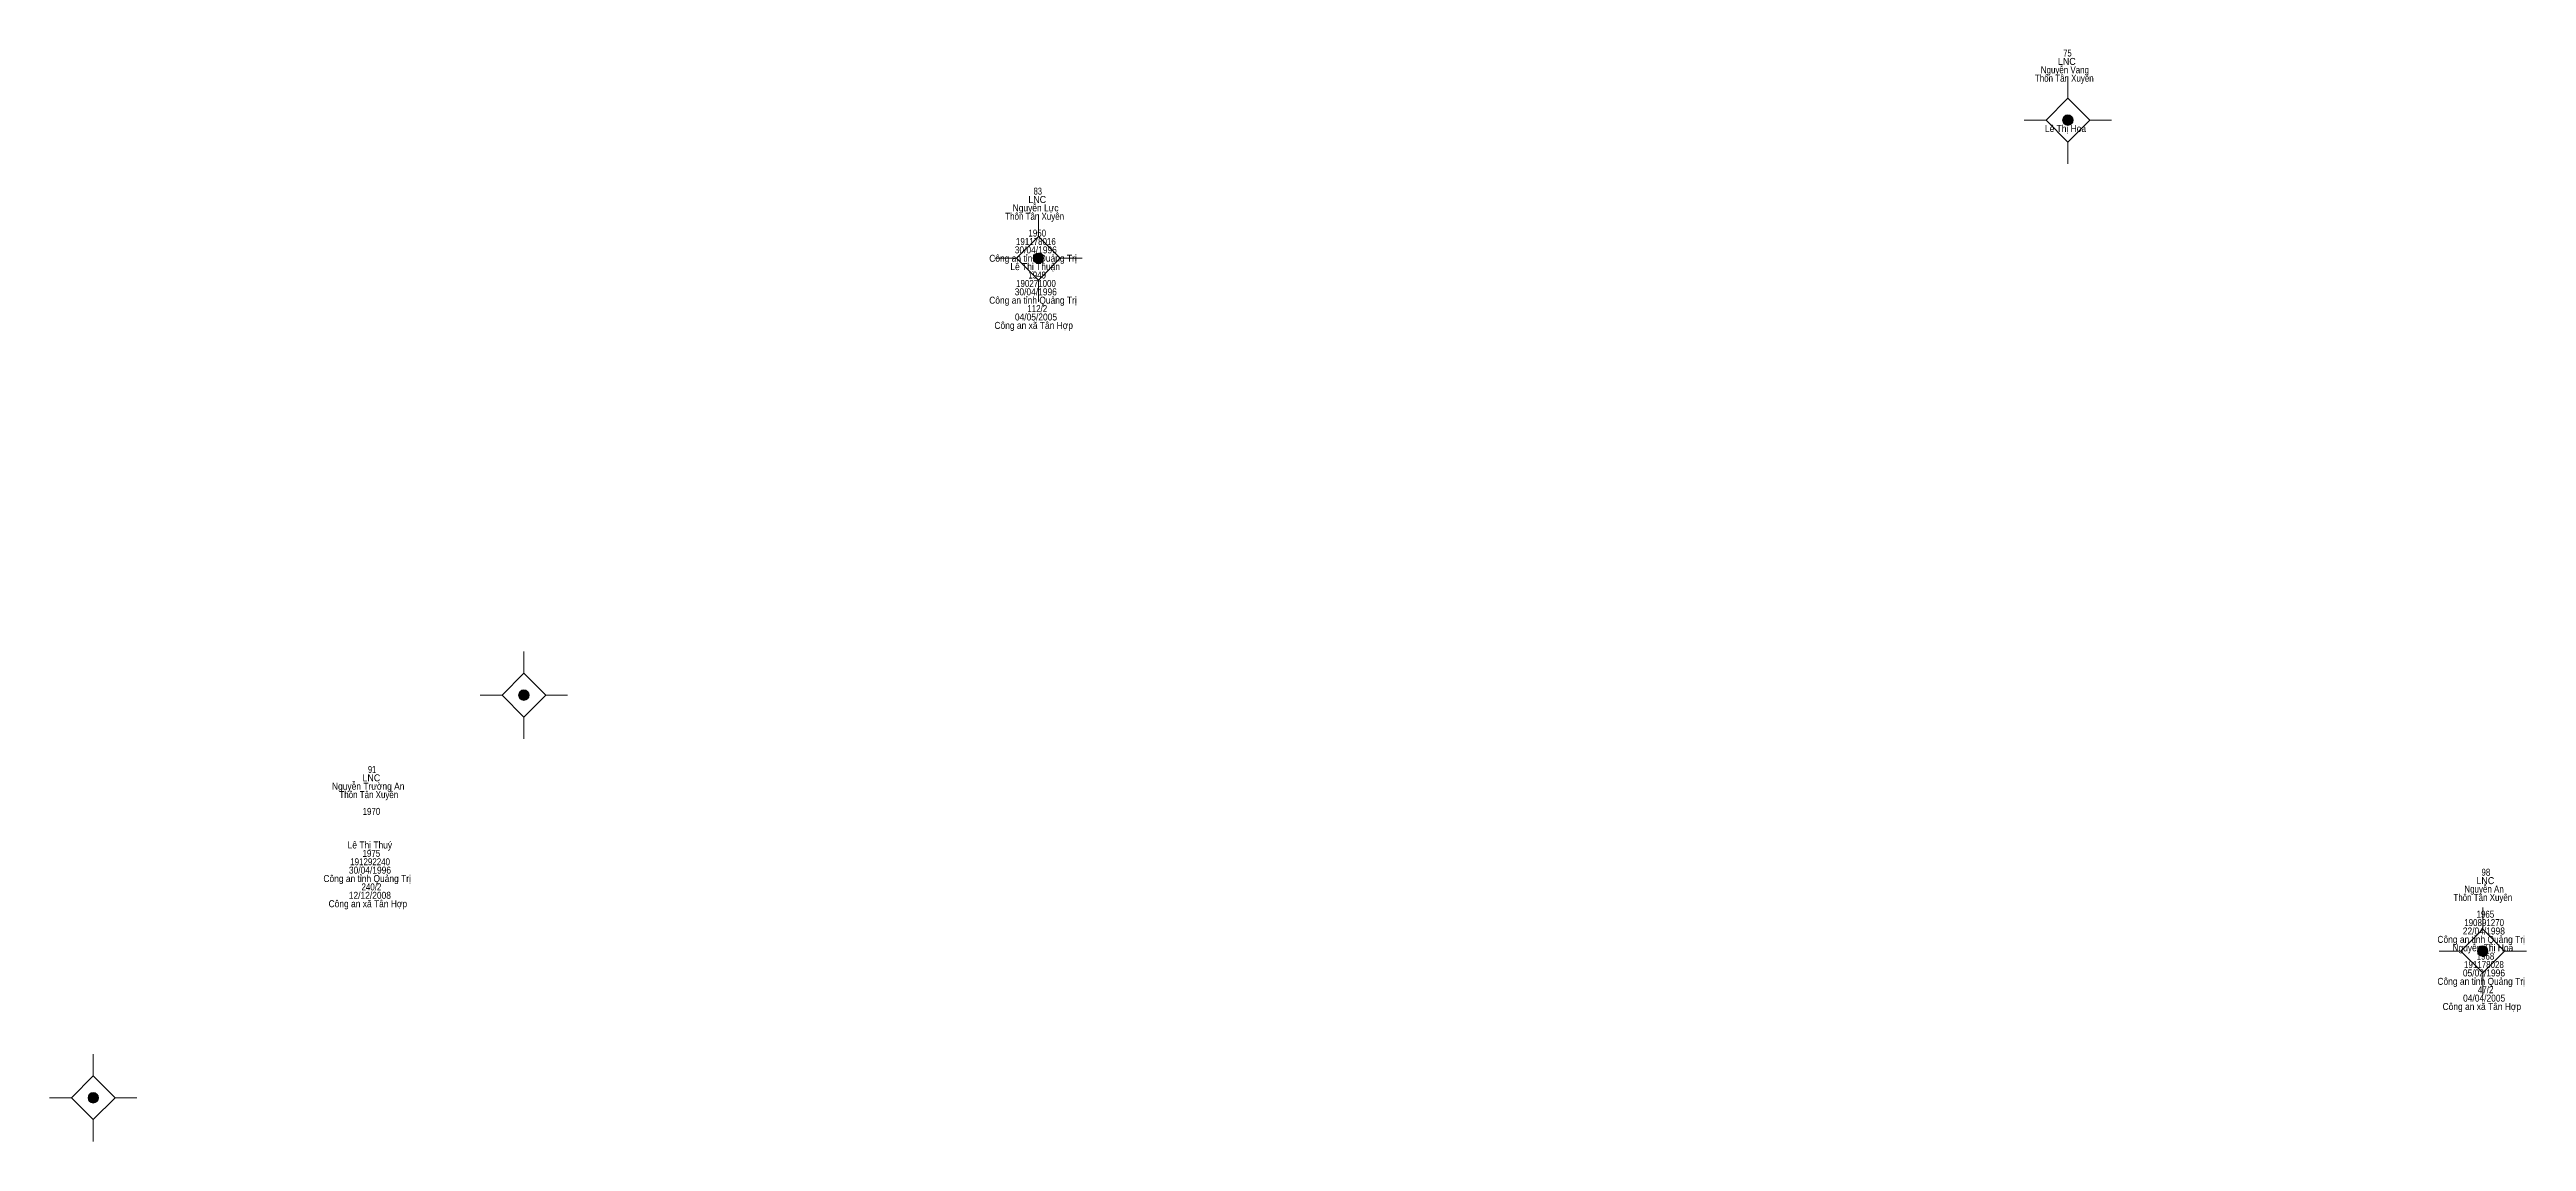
# Model space of a CAD drawing. Header units: metres. Extents: x 550999 to 552168, y 1840994 to 1841978.
# Drawn here: x 551345 to 551486.6, y 1841480.1 to 1841542.6 of the extents above; entities that cross this region are included whole.
import ezdxf
from ezdxf.enums import TextEntityAlignment as Align

# ---------------------------------------------------------------- set-up
doc = ezdxf.new("R2010")
doc.units = ezdxf.units.M
doc.header["$LTSCALE"] = 0.16
doc.layers.add('11', color=7, linetype='Continuous', lineweight=13)
doc.layers.add('15', color=7, linetype='Continuous')

msp = doc.modelspace()

# ---------------------------------------------------------------- texts
at = {"layer": '15'}
for s, width, p in [('Nguyễn Vang', 0.85, (551460.21, 1841541.21)), ('LNC', 0.95, (551460.32, 1841541.69)), ('75', 0.8, (551460.355, 1841542.17)), ('Thôn Tân Xuyên', 0.85, (551460.175, 1841540.73)), ('Lê Thị Hoa', 0.9, (551460.245, 1841537.85)), ('83', 0.8, (551401.485, 1841534.27)), ('Thôn Tân Xuyên', 0.85, (551401.305, 1841532.83)), ('Nguyễn Lực', 0.9, (551401.36, 1841533.31)), ('LNC', 0.95, (551401.45, 1841533.79)), ('191178016', 0.85, (551401.375, 1841531.39)), ('1950', 0.85, (551401.455, 1841531.87)), ('Công an tỉnh Quảng Trị', 0.9, (551401.21, 1841530.43)), ('Lê Thị Thuận', 0.9, (551401.335, 1841529.95)), ('30/04/1996', 0.9, (551401.37, 1841530.91)), ('30/04/1996', 0.9, (551401.37, 1841528.51)), ('190271000', 0.85, (551401.38, 1841528.99)), ('1949', 0.85, (551401.45, 1841529.47)), ('Công an tỉnh Quảng Trị', 0.9, (551401.21, 1841528.03)), ('04/05/2005', 0.9, (551401.38, 1841527.07)), ('112/2', 0.85, (551401.455, 1841527.55)), ('Công an xã Tân Hợp', 0.9, (551401.25, 1841526.59)), ('Nguyễn Trường An', 0.9, (551363.2, 1841500.23)), ('LNC', 0.95, (551363.38, 1841500.71)), ('91', 0.75, (551363.42, 1841501.19)), ('Thôn Tân Xuyên', 0.85, (551363.235, 1841499.75)), ('1970', 0.85, (551363.385, 1841498.79)), ('Lê Thị Thuý', 0.9, (551363.295, 1841496.87)), ('191292240', 0.85, (551363.31, 1841495.91)), ('1975', 0.85, (551363.38, 1841496.39)), ('Công an tỉnh Quảng Trị', 0.9, (551363.14, 1841494.95)), ('30/04/1996', 0.9, (551363.3, 1841495.43)), ('240/2', 0.85, (551363.385, 1841494.47)), ('Nguyễn An', 0.85, (551484.175, 1841494.35)), ('LNC', 0.95, (551484.25, 1841494.83)), ('98', 0.85, (551484.28, 1841495.31)), ('Công an xã Tân Hợp', 0.9, (551363.18, 1841493.51)), ('12/12/2008', 0.9, (551363.295, 1841493.99)), ('Thôn Tân Xuyên', 0.85, (551484.105, 1841493.87)), ('22/04/1998', 0.9, (551484.165, 1841491.95)), ('190891270', 0.85, (551484.18, 1841492.43)), ('1965', 0.85, (551484.25, 1841492.91)), ('Công an tỉnh Quảng Trị', 0.9, (551484.01, 1841491.47)), ('Nguyễn Thị Hoa', 0.9, (551484.105, 1841490.99)), ('1968', 0.85, (551484.255, 1841490.51)), ('Công an tỉnh Quảng Trị', 0.9, (551484.01, 1841489.07)), ('05/02/1996', 0.9, (551484.17, 1841489.55)), ('191178028', 0.85, (551484.17, 1841490.03)), ('Công an xã Tân Hợp', 0.9, (551484.05, 1841487.63)), ('04/04/2005', 0.9, (551484.18, 1841488.11)), ('47/2', 0.85, (551484.265, 1841488.59))]:
    msp.add_text(s, height=0.4, dxfattribs=dict(at, width=width)).set_placement(p, align=Align.CENTER)

# ---------------------------------------------------------------- hatches: boundary and pattern name
at = {"layer": '11'}
for points in [[(551460.6795, 1841538.53, 1), (551460.0795, 1841538.53, 1)], [(551401.8195, 1841530.63, 1), (551401.2195, 1841530.63, 1)], [(551372.3995, 1841505.64, 1), (551371.7995, 1841505.64, 1)], [(551484.3995, 1841491, 1), (551483.7995, 1841491, 1)], [(551347.7795, 1841482.61, 1), (551347.1795, 1841482.61, 1)]]:
    msp.add_hatch(color=256, dxfattribs=at).paths.add_polyline_path(points)

# ---------------------------------------------------------------- linework, layer by layer
for p, q in [((551460.38, 1841541.03), (551460.38, 1841539.78)), ((551459.13, 1841538.53), (551457.88, 1841538.53)), ((551460.38, 1841537.28), (551460.38, 1841536.03)), ((551462.88, 1841538.53), (551461.63, 1841538.53)), ((551401.52, 1841533.13), (551401.52, 1841531.88)), ((551400.27, 1841530.63), (551399.02, 1841530.63)), ((551404.02, 1841530.63), (551402.77, 1841530.63)), ((551401.52, 1841529.38), (551401.52, 1841528.13)), ((551372.1, 1841508.14), (551372.1, 1841506.89)), ((551370.85, 1841505.64), (551369.6, 1841505.64)), ((551374.6, 1841505.64), (551373.35, 1841505.64)), ((551372.1, 1841504.39), (551372.1, 1841503.14)), ((551484.1, 1841493.5), (551484.1, 1841492.25)), ((551482.85, 1841491), (551481.6, 1841491)), ((551486.6, 1841491), (551485.35, 1841491)), ((551484.1, 1841489.75), (551484.1, 1841488.5)), ((551347.48, 1841485.11), (551347.48, 1841483.86)), ((551346.23, 1841482.61), (551344.98, 1841482.61)), ((551349.98, 1841482.61), (551348.73, 1841482.61)), ((551347.48, 1841481.36), (551347.48, 1841480.11))]:
    msp.add_line(p, q, dxfattribs=at)
for points in [[(551460.38, 1841539.78), (551459.13, 1841538.53), (551460.38, 1841537.28), (551461.63, 1841538.53)], [(551401.52, 1841531.88), (551400.27, 1841530.63), (551401.52, 1841529.38), (551402.77, 1841530.63)], [(551372.1, 1841506.89), (551370.85, 1841505.64), (551372.1, 1841504.39), (551373.35, 1841505.64)], [(551484.1, 1841492.25), (551482.85, 1841491), (551484.1, 1841489.75), (551485.35, 1841491)], [(551347.48, 1841483.86), (551346.23, 1841482.61), (551347.48, 1841481.36), (551348.73, 1841482.61)]]:
    msp.add_lwpolyline(points, close=True, dxfattribs=at)
for centre in [(551460.3795, 1841538.53), (551401.5195, 1841530.63), (551372.0995, 1841505.64), (551484.0995, 1841491), (551347.4795, 1841482.61)]:
    msp.add_circle(centre, 0.3, dxfattribs=at)

msp.set_redraw_order([(e.dxf.handle, doc.entitydb.next_handle()) for e in msp.query("TEXT MTEXT ATTDEF DIMENSION ARC_DIMENSION")])  # texts and dimensions are drawn at this point

doc.saveas('drawing.dxf')
